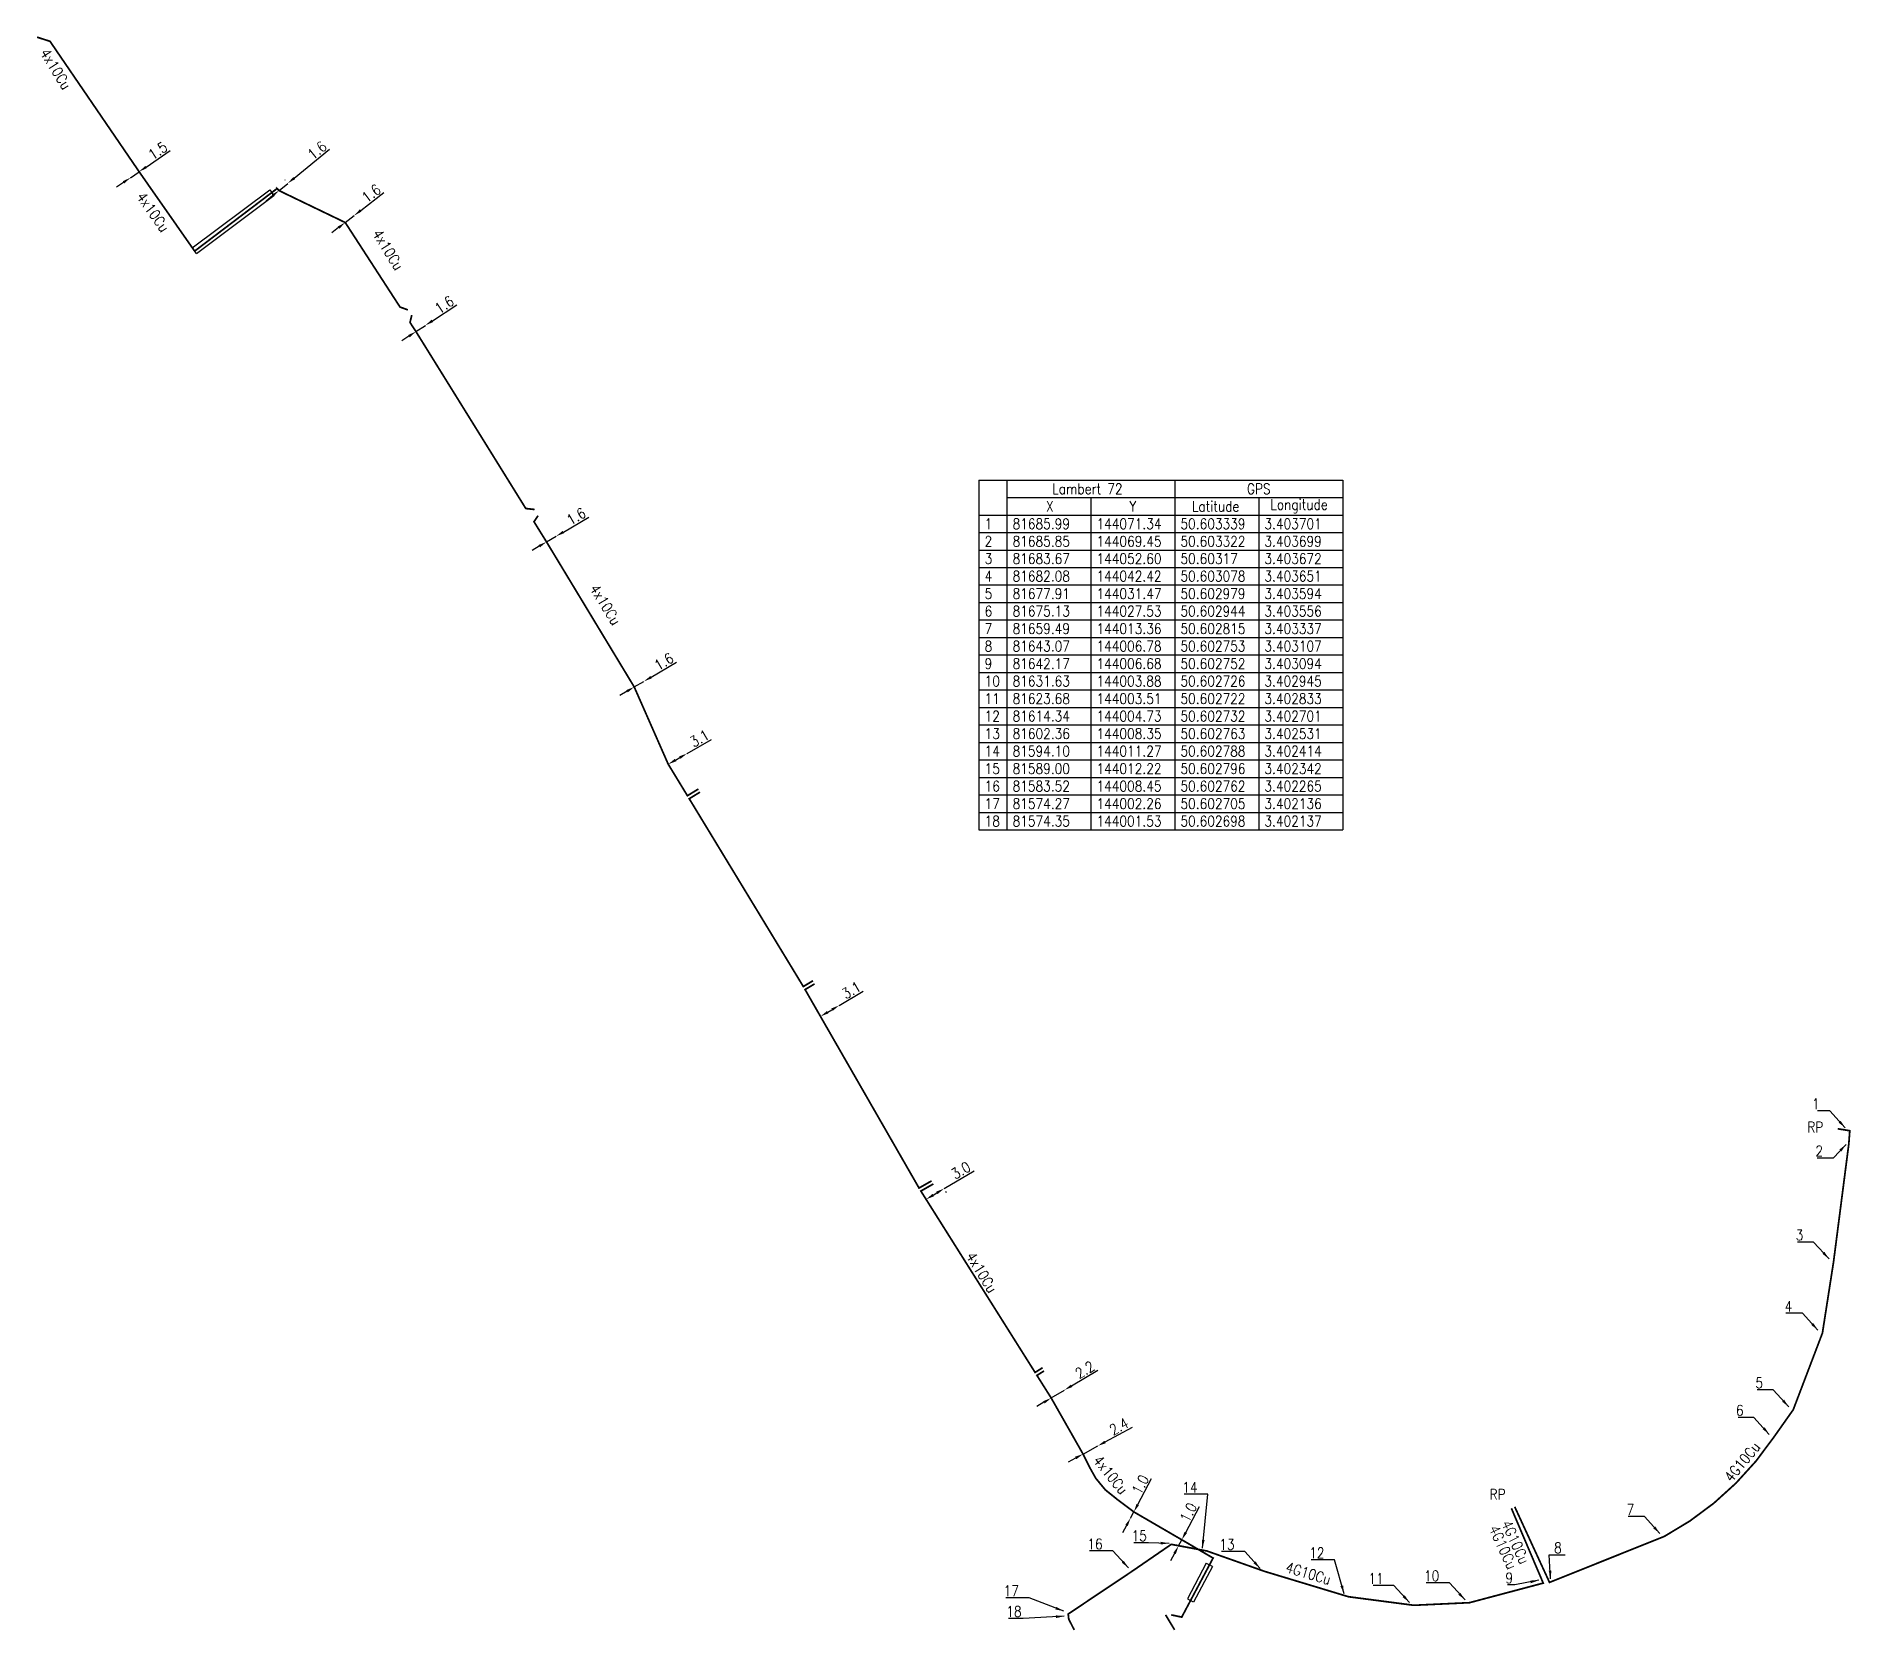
# Model space of a CAD drawing. Header units: millimetres. Extents: x 80999 to 81981, y 144000 to 144990.
# Drawn here: x 81426.8 to 81686.1, y 143999.9 to 144227.8 of the extents above; entities that cross this region are included whole.
import ezdxf
from ezdxf.enums import TextEntityAlignment as Align

# ---------------------------------------------------------------- set-up
doc = ezdxf.new("R2010")
doc.units = ezdxf.units.MM
doc.header["$PDMODE"] = 34
doc.linetypes.add('E_ST_Cu', pattern=[2000, 1000, 1000])
doc.layers.get('0').update_dxf_attribs({"linetype": 'CONTINUOUS'})
doc.layers.get('DEFPOINTS').update_dxf_attribs({"linetype": 'CONTINUOUS'})
doc.layers.add('E_100', color=3, linetype='CONTINUOUS')
doc.layers.add('E_400', color=7, linetype='CONTINUOUS')
doc.styles.get("Standard").update_dxf_attribs({"font": 'romans.shx', "width": 0.85})
doc.dimstyles.get("Standard").update_dxf_attribs({"dimtxt": 1.5, "dimasz": 1.2, "dimexe": 0.625, "dimexo": 0.625, "dimgap": 0.25, "dimtad": 1, "dimdec": 1, "dimzin": 0, "dimdsep": 46, "dimtxsty": 'Standard', "dimcen": -0.5, "dimadec": 0, "dimazin": 0, "dimtfac": 1, "dimtdec": 1, "dimtmove": 0, "dimatfit": 3, "dimfxl": 0, "dimtolj": 1, "dimtzin": 0, "dimarcsym": 0})

msp = doc.modelspace()

# ---------------------------------------------------------------- texts
at = {"layer": 'E_100', "linetype": 'Continuous', "width": 0.85}
for s, rotation, p in [('4x10Cu', 301.7327, (81429.56, 144223.09)), ('4x10Cu', 304.9551, (81443.45, 144202.67)), ('4x10Cu', 301.7327, (81477.06, 144197.27)), ('4x10Cu', 301.7327, (81508.11, 144146.55)), ('4x10Cu', 301.7327, (81561.9, 144051.1)), ('4x10Cu', 309.1156, (81580.34, 144022.16)), ('4G10Cu', 50.4301, (81670.62, 144024.02)), ('4G10Cu', 294.7004, (81636.43, 144011.81)), ('4G10Cu', 294.7004, (81638.21, 144012.54)), ('4G10Cu', 343.1927, (81608.6, 144008.07))]:
    msp.add_text(s, height=1.5, rotation=rotation, dxfattribs=at).set_placement(p, align=Align.MIDDLE)
for p in [(81679.91, 144071.09), (81634.49, 144018.62)]:
    msp.add_text('RP', height=1.5, dxfattribs=at).set_placement(p)
at = {"layer": 'E_100', "color": 7, "linetype": 'Continuous', "char_height": 1.5}
for s, insert, attachment_point in [('\\A1;1', (81681.67, 144074.43), 9), ('\\A1;2', (81682.17, 144067.69), 9), ('\\A1;3', (81679.36, 144055.68), 9), ('\\A1;4', (81677.77, 144045.5), 9), ('\\A1;5', (81673.6, 144034.55), 9), ('\\A1;6', (81670.81, 144030.62), 9), ('\\A1;14', (81592.77, 144019.63), 9), ('\\A1;7', (81655.18, 144016.44), 9), ('\\A1;15', (81585.51, 144012.69), 9), ('\\A1;16', (81579.2, 144011.53), 9), ('\\A1;13', (81598.05, 144011.44), 9), ('\\A1;12', (81610.9, 144010.25), 9), ('\\A1;8', (81643.73, 144010.98), 7), ('\\A1;17', (81567.22, 144004.82), 9), ('\\A1;11', (81619.37, 144006.59), 9), ('\\A1;10', (81627.31, 144006.96), 9), ('\\A1;9', (81637.86, 144006.67), 9), ('\\A1;18', (81567.6, 144001.88), 9)]:
    msp.add_mtext(s, dxfattribs=dict(at, insert=insert, attachment_point=attachment_point))

# ---------------------------------------------------------------- blocks, each defined once
blk = doc.blocks.new('*D41')
at = {"layer": 'DEFPOINTS', "color": 0, "linetype": 'Continuous', "transparency": 16777216}
for p in [(81590.04, 144011.99), (81590.04, 144011.99), (81590.51, 144012.87)]:
    blk.add_point(p, dxfattribs=at)
at = {"layer": 'E_100', "color": 0, "linetype": 'Continuous', "lineweight": -2, "transparency": 16777216}
for p, q in [((81591.07, 144013.93), (81593.04, 144017.63)), ((81590.04, 144011.99), (81590.51, 144012.87)), ((81589.48, 144010.93), (81588.91, 144009.87))]:
    blk.add_line(p, q, dxfattribs=at)
at = {"layer": 'E_100', "color": 0, "linetype": 'Continuous', "transparency": 16777216}
for points in [[(81589.3, 144011.02), (81589.65, 144010.83), (81590.04, 144011.99)], [(81590.9, 144014.02), (81591.25, 144013.84), (81590.51, 144012.87)]]:
    blk.add_solid(points, dxfattribs=at)
at = {"layer": 'E_100', "color": 0, "linetype": 'Continuous', "transparency": 16777216, "insert": (81591.45, 144016.78), "char_height": 1.5, "attachment_point": 5, "rotation": 62.0202}
blk.add_mtext('\\A1;1.0', dxfattribs=at)
blk = doc.blocks.new('*D42')
at = {"layer": 'DEFPOINTS', "color": 0, "linetype": 'Continuous', "transparency": 16777216}
for p in [(81583.65, 144016.86), (81583.18, 144015.97), (81583.18, 144015.97)]:
    blk.add_point(p, dxfattribs=at)
at = {"layer": 'E_100', "color": 0, "linetype": 'Continuous', "lineweight": -2, "transparency": 16777216}
for p, q in [((81584.21, 144017.92), (81586.18, 144021.62)), ((81583.18, 144015.97), (81583.65, 144016.86)), ((81582.62, 144014.91), (81582.05, 144013.85))]:
    blk.add_line(p, q, dxfattribs=at)
at = {"layer": 'E_100', "color": 0, "linetype": 'Continuous', "transparency": 16777216}
for points in [[(81584.04, 144018.01), (81584.39, 144017.82), (81583.65, 144016.86)], [(81582.44, 144015.01), (81582.79, 144014.82), (81583.18, 144015.97)]]:
    blk.add_solid(points, dxfattribs=at)
at = {"layer": 'E_100', "color": 0, "linetype": 'Continuous', "transparency": 16777216, "insert": (81584.59, 144020.76), "char_height": 1.5, "attachment_point": 5, "rotation": 62.0202}
blk.add_mtext('\\A1;1.0', dxfattribs=at)
blk = doc.blocks.new('*D43')
at = {"layer": 'DEFPOINTS', "color": 0, "linetype": 'Continuous', "transparency": 16777216}
for p in [(81576.39, 144025.13), (81578.49, 144026.28), (81578.49, 144026.28)]:
    blk.add_point(p, dxfattribs=at)
at = {"layer": 'E_100', "color": 0, "linetype": 'Continuous', "lineweight": -2, "transparency": 16777216}
for p, q in [((81579.55, 144026.86), (81583.44, 144028.98)), ((81575.33, 144024.56), (81574.28, 144023.99)), ((81576.39, 144025.13), (81578.49, 144026.28))]:
    blk.add_line(p, q, dxfattribs=at)
at = {"layer": 'E_100', "color": 0, "linetype": 'Continuous', "transparency": 16777216}
for points in [[(81575.24, 144024.74), (81575.43, 144024.38), (81576.39, 144025.13)], [(81579.45, 144027.03), (81579.64, 144026.68), (81578.49, 144026.28)]]:
    blk.add_solid(points, dxfattribs=at)
at = {"layer": 'E_100', "color": 0, "linetype": 'Continuous', "transparency": 16777216, "insert": (81581.54, 144029.08), "char_height": 1.5, "attachment_point": 5, "rotation": 28.5905}
blk.add_mtext('\\A1;2.4', dxfattribs=at)
blk = doc.blocks.new('*D44')
at = {"layer": 'DEFPOINTS', "color": 0, "linetype": 'Continuous', "transparency": 16777216}
for p in [(81571.84, 144033.14), (81573.73, 144034.27), (81573.73, 144034.27)]:
    blk.add_point(p, dxfattribs=at)
at = {"layer": 'E_100', "color": 0, "linetype": 'Continuous', "lineweight": -2, "transparency": 16777216}
for p, q in [((81574.76, 144034.88), (81578.51, 144037.12)), ((81570.81, 144032.52), (81569.78, 144031.91)), ((81571.84, 144033.14), (81573.73, 144034.27))]:
    blk.add_line(p, q, dxfattribs=at)
at = {"layer": 'E_100', "color": 0, "linetype": 'Continuous', "transparency": 16777216}
for points in [[(81574.66, 144035.05), (81574.86, 144034.71), (81573.73, 144034.27)], [(81570.71, 144032.69), (81570.91, 144032.35), (81571.84, 144033.14)]]:
    blk.add_solid(points, dxfattribs=at)
at = {"layer": 'E_100', "color": 0, "linetype": 'Continuous', "transparency": 16777216, "insert": (81576.64, 144037.17), "char_height": 1.5, "attachment_point": 5, "rotation": 30.8347}
blk.add_mtext('\\A1;2.2', dxfattribs=at)
blk = doc.blocks.new('*D45')
at = {"layer": 'DEFPOINTS', "color": 0, "linetype": 'Continuous', "transparency": 16777216}
for p in [(81553.86, 144061.69), (81556.43, 144063.22), (81556.53, 144063.07)]:
    blk.add_point(p, dxfattribs=at)
at = {"layer": 'E_100', "color": 0, "linetype": 'Continuous', "lineweight": -2, "transparency": 16777216}
for p, q in [((81556.53, 144063.07), (81560.81, 144065.62)), ((81554.18, 144061.15), (81554.27, 144060.99)), ((81554.98, 144062.15), (81555.5, 144062.45)), ((81556.75, 144062.69), (81556.85, 144062.53))]:
    blk.add_line(p, q, dxfattribs=at)
at = {"layer": 'E_100', "color": 0, "linetype": 'Continuous', "transparency": 16777216}
for points in [[(81554.88, 144062.32), (81555.08, 144061.97), (81553.95, 144061.53)], [(81555.39, 144062.63), (81555.6, 144062.28), (81556.53, 144063.07)]]:
    blk.add_solid(points, dxfattribs=at)
at = {"layer": 'E_100', "color": 0, "linetype": 'Continuous', "transparency": 16777216, "insert": (81558.93, 144065.67), "char_height": 1.5, "attachment_point": 5, "rotation": 30.8347}
blk.add_mtext('\\A1;3.0', dxfattribs=at)
blk = doc.blocks.new('*D46')
at = {"layer": 'DEFPOINTS', "color": 0, "linetype": 'Continuous', "transparency": 16777216}
for p in [(81538.86, 144087.68), (81541.53, 144089.25), (81541.53, 144089.25)]:
    blk.add_point(p, dxfattribs=at)
at = {"layer": 'E_100', "color": 0, "linetype": 'Continuous', "lineweight": -2, "transparency": 16777216}
for p, q in [((81541.53, 144089.25), (81544.98, 144091.29)), ((81539.9, 144088.29), (81540.5, 144088.64))]:
    blk.add_line(p, q, dxfattribs=at)
at = {"layer": 'E_100', "color": 0, "linetype": 'Continuous', "transparency": 16777216}
for points in [[(81539.8, 144088.46), (81540, 144088.12), (81538.86, 144087.68)], [(81540.4, 144088.82), (81540.6, 144088.47), (81541.53, 144089.25)]]:
    blk.add_solid(points, dxfattribs=at)
at = {"layer": 'E_100', "color": 0, "linetype": 'Continuous', "transparency": 16777216, "insert": (81543.27, 144091.44), "char_height": 1.5, "attachment_point": 5, "rotation": 30.5307}
blk.add_mtext('\\A1;3.1', dxfattribs=at)
blk = doc.blocks.new('*D47')
at = {"layer": 'DEFPOINTS', "color": 0, "linetype": 'Continuous', "transparency": 16777216}
for p in [(81517.1, 144123.73), (81519.8, 144125.27), (81519.8, 144125.27)]:
    blk.add_point(p, dxfattribs=at)
at = {"layer": 'E_100', "color": 0, "linetype": 'Continuous', "lineweight": -2, "transparency": 16777216}
for p, q in [((81519.8, 144125.27), (81523.28, 144127.25)), ((81518.15, 144124.33), (81518.76, 144124.67))]:
    blk.add_line(p, q, dxfattribs=at)
at = {"layer": 'E_100', "color": 0, "linetype": 'Continuous', "transparency": 16777216}
for points in [[(81518.05, 144124.5), (81518.25, 144124.15), (81517.1, 144123.73)], [(81518.66, 144124.85), (81518.85, 144124.5), (81519.8, 144125.27)]]:
    blk.add_solid(points, dxfattribs=at)
at = {"layer": 'E_100', "color": 0, "linetype": 'Continuous', "transparency": 16777216, "insert": (81521.57, 144127.42), "char_height": 1.5, "attachment_point": 5, "rotation": 29.6375}
blk.add_mtext('\\A1;3.1', dxfattribs=at)
blk = doc.blocks.new('*D48')
at = {"layer": 'DEFPOINTS', "color": 0, "linetype": 'Continuous', "transparency": 16777216}
for p in [(81512.24, 144134.77), (81513.62, 144135.57), (81513.62, 144135.57)]:
    blk.add_point(p, dxfattribs=at)
at = {"layer": 'E_100', "color": 0, "linetype": 'Continuous', "lineweight": -2, "transparency": 16777216}
for p, q in [((81514.66, 144136.18), (81518.27, 144138.3)), ((81511.21, 144134.16), (81510.17, 144133.55)), ((81512.24, 144134.77), (81513.62, 144135.57))]:
    blk.add_line(p, q, dxfattribs=at)
at = {"layer": 'E_100', "color": 0, "linetype": 'Continuous', "transparency": 16777216}
for points in [[(81514.56, 144136.35), (81514.76, 144136.01), (81513.62, 144135.57)], [(81511.11, 144134.33), (81511.31, 144133.99), (81512.24, 144134.77)]]:
    blk.add_solid(points, dxfattribs=at)
at = {"layer": 'E_100', "color": 0, "linetype": 'Continuous', "transparency": 16777216, "insert": (81516.48, 144138.41), "char_height": 1.5, "attachment_point": 5, "rotation": 30.3853}
blk.add_mtext('\\A1;1.6', dxfattribs=at)
blk = doc.blocks.new('*D49')
at = {"layer": 'DEFPOINTS', "color": 0, "linetype": 'Continuous', "transparency": 16777216}
for p in [(81499.7, 144155.51), (81501.08, 144156.32), (81501.08, 144156.32)]:
    blk.add_point(p, dxfattribs=at)
at = {"layer": 'E_100', "color": 0, "linetype": 'Continuous', "lineweight": -2, "transparency": 16777216}
for p, q in [((81502.12, 144156.92), (81505.73, 144159.04)), ((81498.67, 144154.9), (81497.63, 144154.29)), ((81499.7, 144155.51), (81501.08, 144156.32))]:
    blk.add_line(p, q, dxfattribs=at)
at = {"layer": 'E_100', "color": 0, "linetype": 'Continuous', "transparency": 16777216}
for points in [[(81502.02, 144157.1), (81502.22, 144156.75), (81501.08, 144156.32)], [(81498.57, 144155.07), (81498.77, 144154.73), (81499.7, 144155.51)]]:
    blk.add_solid(points, dxfattribs=at)
at = {"layer": 'E_100', "color": 0, "linetype": 'Continuous', "transparency": 16777216, "insert": (81503.94, 144159.15), "char_height": 1.5, "attachment_point": 5, "rotation": 30.3853}
blk.add_mtext('\\A1;1.6', dxfattribs=at)
blk = doc.blocks.new('*D51')
at = {"layer": 'DEFPOINTS', "color": 0, "linetype": 'Continuous', "transparency": 16777216}
for p in [(81481.04, 144185.57), (81482.38, 144186.45), (81482.38, 144186.45)]:
    blk.add_point(p, dxfattribs=at)
at = {"layer": 'E_100', "color": 0, "linetype": 'Continuous', "lineweight": -2, "transparency": 16777216}
for p, q in [((81483.38, 144187.1), (81486.89, 144189.39)), ((81481.04, 144185.57), (81482.38, 144186.45)), ((81480.03, 144184.92), (81479.03, 144184.26))]:
    blk.add_line(p, q, dxfattribs=at)
at = {"layer": 'E_100', "color": 0, "linetype": 'Continuous', "transparency": 16777216}
for points in [[(81479.92, 144185.08), (81480.14, 144184.75), (81481.04, 144185.57)], [(81483.27, 144187.27), (81483.49, 144186.93), (81482.38, 144186.45)]]:
    blk.add_solid(points, dxfattribs=at)
at = {"layer": 'E_100', "color": 0, "linetype": 'Continuous', "transparency": 16777216, "insert": (81485.09, 144189.41), "char_height": 1.5, "attachment_point": 5, "rotation": 33.1023}
blk.add_mtext('\\A1;1.6', dxfattribs=at)
blk = doc.blocks.new('*D52')
at = {"layer": 'DEFPOINTS', "color": 0, "linetype": 'Continuous', "transparency": 16777216}
for p in [(81470.93, 144201.16), (81472.19, 144202.14), (81472.19, 144202.14)]:
    blk.add_point(p, dxfattribs=at)
at = {"layer": 'E_100', "color": 0, "linetype": 'Continuous', "lineweight": -2, "transparency": 16777216}
for p, q in [((81473.14, 144202.88), (81476.45, 144205.45)), ((81470.93, 144201.16), (81472.19, 144202.14)), ((81469.98, 144200.43), (81469.03, 144199.69))]:
    blk.add_line(p, q, dxfattribs=at)
at = {"layer": 'E_100', "color": 0, "linetype": 'Continuous', "transparency": 16777216}
for points in [[(81469.86, 144200.59), (81470.1, 144200.27), (81470.93, 144201.16)], [(81473.02, 144203.04), (81473.26, 144202.72), (81472.19, 144202.14)]]:
    blk.add_solid(points, dxfattribs=at)
at = {"layer": 'E_100', "color": 0, "linetype": 'Continuous', "transparency": 16777216, "insert": (81474.66, 144205.32), "char_height": 1.5, "attachment_point": 5, "rotation": 37.7889}
blk.add_mtext('\\A1;1.6', dxfattribs=at)
blk = doc.blocks.new('*D53')
at = {"layer": 'DEFPOINTS', "color": 0, "linetype": 'Continuous', "transparency": 16777216}
for p in [(81462.71, 144206.76), (81462.75, 144206.71), (81461.51, 144205.7)]:
    blk.add_point(p, dxfattribs=at)
at = {"layer": 'E_100', "color": 0, "linetype": 'Continuous', "lineweight": -2, "transparency": 16777216}
for p, q in [((81463.64, 144207.52), (81468.7, 144211.66)), ((81461.12, 144206.18), (81461.08, 144206.23)), ((81461.47, 144205.75), (81462.71, 144206.76)), ((81462.36, 144207.2), (81462.32, 144207.24)), ((81460.55, 144204.99), (81459.62, 144204.23))]:
    blk.add_line(p, q, dxfattribs=at)
at = {"layer": 'E_100', "color": 0, "linetype": 'Continuous', "transparency": 16777216}
for points in [[(81463.51, 144207.67), (81463.77, 144207.36), (81462.71, 144206.76)], [(81460.42, 144205.14), (81460.67, 144204.83), (81461.47, 144205.75)]]:
    blk.add_solid(points, dxfattribs=at)
at = {"layer": 'E_100', "color": 0, "linetype": 'Continuous', "transparency": 16777216, "insert": (81466.91, 144211.49), "char_height": 1.5, "attachment_point": 5, "rotation": 39.2882}
blk.add_mtext('\\A1;1.6', dxfattribs=at)
blk = doc.blocks.new('*D54')
at = {"layer": 'DEFPOINTS', "color": 0, "linetype": 'Continuous', "transparency": 16777216}
for p in [(81440.23, 144207.57), (81440.23, 144207.57), (81441.47, 144208.42)]:
    blk.add_point(p, dxfattribs=at)
at = {"layer": 'E_100', "color": 0, "linetype": 'Continuous', "lineweight": -2, "transparency": 16777216}
for p, q in [((81442.46, 144209.09), (81445.92, 144211.45)), ((81439.23, 144206.9), (81438.24, 144206.22)), ((81440.23, 144207.57), (81441.47, 144208.42))]:
    blk.add_line(p, q, dxfattribs=at)
at = {"layer": 'E_100', "color": 0, "linetype": 'Continuous', "transparency": 16777216}
for points in [[(81442.35, 144209.26), (81442.57, 144208.93), (81441.47, 144208.42)], [(81439.12, 144207.06), (81439.35, 144206.73), (81440.23, 144207.57)]]:
    blk.add_solid(points, dxfattribs=at)
at = {"layer": 'E_100', "color": 0, "linetype": 'Continuous', "transparency": 16777216, "insert": (81444.13, 144211.43), "char_height": 1.5, "attachment_point": 5, "rotation": 34.2125}
blk.add_mtext('\\A1;1.5', dxfattribs=at)
blk = doc.blocks.new('Entete_Axe')
at = {"color": 7, "linetype": 'Continuous'}
for p, q in [((0, 0), (52, 0)), ((0, 0), (0, -5)), ((4, 0), (4, -5)), ((28, 0), (28, -5)), ((52, 0), (52, -5)), ((4, -2.5), (52, -2.5)), ((16, -2.5), (16, -5)), ((40, -2.5), (40, -5)), ((0, -5), (52, -5))]:
    blk.add_line(p, q, dxfattribs=at)
at = {"color": 7, "linetype": 'Continuous', "char_height": 1.5}
for s, insert, width, attachment_point in [('\\pi6.475;Lambert 72', (4, -0.5), 24, 1), ('\\pi10.3;GPS', (28, -0.5), 24, 1), ('\\pi5.075;X', (4.5, -3.75), 11, 4), ('\\pi5.0143;Y', (16.5, -3.75), 11, 4), ('\\pi1.9482;Latitude', (28.5, -3.75), 11, 4), ('\\pi1.1589;Longitude', (40.5, -3.75), 11, 4)]:
    blk.add_mtext(s, dxfattribs=dict(at, insert=insert, width=width, attachment_point=attachment_point))
blk = doc.blocks.new('Ligne_Axe')
at = {"color": 7, "linetype": 'Continuous'}
for p, q in [((0, 0), (52, 0)), ((0, 0), (0, -2.5)), ((4, 0), (4, -2.5)), ((16, 0), (16, -2.5)), ((28, 0), (28, -2.5)), ((40, 0), (40, -2.5)), ((52, 0), (52, -2.5)), ((0, -2.5), (52, -2.5))]:
    blk.add_line(p, q, dxfattribs=at)
at = {"color": 7, "linetype": 'Continuous', "width": 0.85}
for tag, p in [('PT', (0.81, -1.25)), ('INSLX', (4.81, -1.25)), ('INSLY', (16.81, -1.25)), ('INSGX', (28.81, -1.25)), ('INSGY', (40.81, -1.25))]:
    blk.add_attdef(tag, text='', height=1.5, dxfattribs=at).set_placement(p, align=Align.MIDDLE_LEFT)

# ---------------------------------------------------------------- dimensions: what is measured, and where the dimension line sits
at = {"layer": 'E_100', "linetype": 'Continuous'}
for base, p1, p2, angle, picture, middle in [((81440.23, 144207.57), (81441.47, 144208.42), (81440.23, 144207.57), 34.2125, '*D54', (81444.69, 144210.61)), ((81462.71, 144206.76), (81461.51, 144205.7), (81462.75, 144206.71), 219.2882, '*D53', (81467.55, 144210.71)), ((81472.19, 144202.14), (81470.93, 144201.16), (81472.19, 144202.14), 217.7889, '*D52', (81475.27, 144204.53)), ((81482.38, 144186.45), (81481.04, 144185.57), (81482.38, 144186.45), 213.1023, '*D51', (81485.64, 144188.57)), ((81501.08, 144156.32), (81499.7, 144155.51), (81501.08, 144156.32), 210.3853, '*D49', (81504.44, 144158.29)), ((81513.62, 144135.57), (81512.24, 144134.77), (81513.62, 144135.57), 210.3853, '*D48', (81516.98, 144137.54)), ((81519.8, 144125.27), (81517.1, 144123.73), (81519.8, 144125.27), 209.6375, '*D47', (81522.06, 144126.55)), ((81541.53, 144089.25), (81538.86, 144087.68), (81541.53, 144089.25), 210.5307, '*D46', (81543.78, 144090.58)), ((81556.53, 144063.07), (81553.86, 144061.69), (81556.43, 144063.22), 210.8347, '*D45', (81559.45, 144064.81)), ((81573.73, 144034.27), (81571.84, 144033.14), (81573.73, 144034.27), 210.8347, '*D44', (81577.15, 144036.31)), ((81578.49, 144026.28), (81576.39, 144025.13), (81578.49, 144026.28), 208.5905, '*D43', (81582.02, 144028.2)), ((81583.18, 144015.97), (81583.65, 144016.86), (81583.18, 144015.97), 62.0202, '*D42', (81585.48, 144020.3)), ((81590.04, 144011.99), (81590.51, 144012.87), (81590.04, 144011.99), 62.0202, '*D41', (81592.34, 144016.31))]:
    dim = msp.add_linear_dim(base=base, p1=p1, p2=p2, angle=angle, dimstyle='Standard', dxfattribs=at)
    dim.commit()
    dim.dimension.update_dxf_attribs({"geometry": picture, "text_midpoint": middle, "dimtype": 160})

# ---------------------------------------------------------------- linework, layer by layer
at = {"layer": 'E_100', "linetype": 'E_ST_Cu', "flags": 128}
for points in [[(81426.89, 144227.65, 0.25, 0.25, 0), (81428.73, 144227.06, 0.25, 0.25, 0), (81441.47, 144208.42, 0.25, 0.25, 0), (81449.35, 144197.15, 0, 0, 0)], [(81479.88, 144188.67, 0.25, 0.25, 0), (81478.76, 144189.08, 0.25, 0.25, 0), (81470.93, 144201.16, 0.25, 0.25, 0), (81461.51, 144205.7, 0.25, 0.25, 0), (81461.18, 144206.01, 0.25, 0.25, 0), (81461.18, 144206.01, 0.25, 0.25, 0), (81449.4, 144197.07, 0, 0, 0)], [(81480.44, 144187.92, 0.25, 0.25, 0), (81480.19, 144186.87, 0.25, 0.25, 0), (81481.04, 144185.57, 0.25, 0.25, 0), (81496.74, 144160.28, 0.25, 0.25, 0), (81497.99, 144160.14, 0, 0, 0)], [(81517.1, 144123.73, 0.25, 0.25, 0), (81512.24, 144134.77, 0.25, 0.25, 0), (81499.7, 144155.51, 0.25, 0.25, 0), (81497.91, 144158.39, 0.25, 0.25, 0), (81498.49, 144159.26, 0, 0, 0)], [(81521.42, 144120.19, 0.25, 0.25, 0), (81519.84, 144119.23, 0.25, 0.25, 0), (81517.1, 144123.73, 0, 0, 0)], [(81537.79, 144092.78, 0.25, 0.25, 0), (81536.41, 144091.95, 0.25, 0.25, 0), (81520.1, 144118.8, 0.25, 0.25, 0), (81521.64, 144119.74, 0, 0, 0)], [(81538.02, 144092.33, 0.25, 0.25, 0), (81536.66, 144091.52, 0.25, 0.25, 0), (81538.86, 144087.68, 0.25, 0.25, 0), (81552.95, 144063.15, 0.25, 0.25, 0), (81554.74, 144064.17, 0, 0, 0)], [(81555, 144063.74, 0.25, 0.25, 0), (81553.21, 144062.72, 0.25, 0.25, 0), (81553.86, 144061.69, 0.25, 0.25, 0), (81569.54, 144036.79, 0.25, 0.25, 0), (81570.61, 144037.47, 0, 0, 0)], [(81570.81, 144037, 0.25, 0.25, 0), (81569.8, 144036.37, 0.25, 0.25, 0), (81571.84, 144033.14, 0.25, 0.25, 0), (81576.39, 144025.13, 0.25, 0.25, 0), (81577.45, 144023.02, 0.25, 0.25, 0), (81578.22, 144021.65, 0.25, 0.25, 0), (81579.58, 144020.01, 0.25, 0.25, 0), (81581.27, 144018.65, 0.25, 0.25, 0), (81583.65, 144016.86, 0.25, 0.25, 0), (81590.51, 144012.87, 0.25, 0.25, 0), (81594.98, 144010.26, 0.25, 0.25, 0), (81590.5, 144001.82, 0.25, 0.25, 0), (81588.99, 144002.14, 0, 0, 0)]]:
    msp.add_lwpolyline(points, format="xyseb", dxfattribs=at)
at = {"layer": 'E_100', "linetype": 'E_ST_Cu', "const_width": 0.25, "flags": 128}
for points in [[(81537.4, 144092.55), (81536.41, 144091.95)], [(81637.62, 144017.37), (81642.17, 144006.68), (81642.17, 144006.68), (81631.63, 144003.88), (81623.68, 144003.51), (81614.34, 144004.73), (81602.36, 144008.35), (81594.1, 144011.27), (81589, 144012.22), (81583.52, 144008.45), (81574.27, 144002.26), (81574.35, 144001.53), (81575.13, 144000)], [(81589.48, 144000), (81588.19, 144002.14)]]:
    msp.add_lwpolyline(points, dxfattribs=at)
msp.add_lwpolyline([(81638.1, 144017.58), (81643.07, 144006.78), (81659.49, 144013.36), (81659.49, 144013.36, 0.121568), (81675.13, 144027.53), (81675.13, 144027.53), (81677.91, 144031.47), (81682.08, 144042.42), (81683.67, 144052.6), (81685.85, 144069.45), (81685.99, 144071.34), (81684.27, 144071.62)], format="xyb", dxfattribs=at)
at = {"layer": 'E_400', "color": 7}
for p, q in [((81449.05, 144197.55), (81460.13, 144205.84)), ((81449.65, 144196.74), (81460.73, 144205.04)), ((81460.13, 144205.84), (81460.43, 144205.44)), ((81460.73, 144205.04), (81460.43, 144205.44)), ((81449.05, 144197.55), (81449.35, 144197.15)), ((81449.65, 144196.74), (81449.35, 144197.15)), ((81594.01, 144009.51), (81591.31, 144004.42)), ((81594.9, 144009.04), (81592.2, 144003.95)), ((81594.01, 144009.51), (81594.46, 144009.27)), ((81594.9, 144009.04), (81594.46, 144009.27)), ((81591.31, 144004.42), (81591.75, 144004.19)), ((81592.2, 144003.95), (81591.75, 144004.19))]:
    msp.add_line(p, q, dxfattribs=at)

# ---------------------------------------------------------------- block references
at = {"layer": 'E_100', "color": 7}
msp.add_blockref('Entete_Axe', (81561.51, 144164.35), dxfattribs=at)
for p, values in [((81561.51, 144159.35), {'PT': '1', 'INSLX': '81685.99', 'INSLY': '144071.34', 'INSGX': '50.603339', 'INSGY': '3.403701'}), ((81561.51, 144156.85), {'PT': '2', 'INSLX': '81685.85', 'INSLY': '144069.45', 'INSGX': '50.603322', 'INSGY': '3.403699'}), ((81561.51, 144154.35), {'PT': '3', 'INSLX': '81683.67', 'INSLY': '144052.60', 'INSGX': '50.60317', 'INSGY': '3.403672'}), ((81561.51, 144151.85), {'PT': '4', 'INSLX': '81682.08', 'INSLY': '144042.42', 'INSGX': '50.603078', 'INSGY': '3.403651'}), ((81561.51, 144149.35), {'PT': '5', 'INSLX': '81677.91', 'INSLY': '144031.47', 'INSGX': '50.602979', 'INSGY': '3.403594'}), ((81561.51, 144146.85), {'PT': '6', 'INSLX': '81675.13', 'INSLY': '144027.53', 'INSGX': '50.602944', 'INSGY': '3.403556'}), ((81561.51, 144144.35), {'PT': '7', 'INSLX': '81659.49', 'INSLY': '144013.36', 'INSGX': '50.602815', 'INSGY': '3.403337'}), ((81561.51, 144141.85), {'PT': '8', 'INSLX': '81643.07', 'INSLY': '144006.78', 'INSGX': '50.602753', 'INSGY': '3.403107'}), ((81561.51, 144139.35), {'PT': '9', 'INSLX': '81642.17', 'INSLY': '144006.68', 'INSGX': '50.602752', 'INSGY': '3.403094'}), ((81561.51, 144136.85), {'PT': '10', 'INSLX': '81631.63', 'INSLY': '144003.88', 'INSGX': '50.602726', 'INSGY': '3.402945'}), ((81561.51, 144134.35), {'PT': '11', 'INSLX': '81623.68', 'INSLY': '144003.51', 'INSGX': '50.602722', 'INSGY': '3.402833'}), ((81561.51, 144131.85), {'PT': '12', 'INSLX': '81614.34', 'INSLY': '144004.73', 'INSGX': '50.602732', 'INSGY': '3.402701'}), ((81561.51, 144129.35), {'PT': '13', 'INSLX': '81602.36', 'INSLY': '144008.35', 'INSGX': '50.602763', 'INSGY': '3.402531'}), ((81561.51, 144126.85), {'PT': '14', 'INSLX': '81594.10', 'INSLY': '144011.27', 'INSGX': '50.602788', 'INSGY': '3.402414'}), ((81561.51, 144124.35), {'PT': '15', 'INSLX': '81589.00', 'INSLY': '144012.22', 'INSGX': '50.602796', 'INSGY': '3.402342'}), ((81561.51, 144121.85), {'PT': '16', 'INSLX': '81583.52', 'INSLY': '144008.45', 'INSGX': '50.602762', 'INSGY': '3.402265'}), ((81561.51, 144119.35), {'PT': '17', 'INSLX': '81574.27', 'INSLY': '144002.26', 'INSGX': '50.602705', 'INSGY': '3.402136'}), ((81561.51, 144116.85), {'PT': '18', 'INSLX': '81574.35', 'INSLY': '144001.53', 'INSGX': '50.602698', 'INSGY': '3.402137'})]:
    msp.add_blockref('Ligne_Axe', p, dxfattribs=at).add_auto_attribs(values)

msp.set_redraw_order([(e.dxf.handle, doc.entitydb.next_handle()) for e in msp.query("TEXT MTEXT ATTDEF DIMENSION ARC_DIMENSION")])  # texts and dimensions are drawn at this point

# ---------------------------------------------------------------- leaders
at = {"layer": 'E_100', "color": 7, "linetype": 'Continuous', "annotation_type": 0, "has_hookline": 1}
for points, hookline_direction, text_width in [([(81685.35, 144071.75), (81683.12, 144074.18), (81681.92, 144074.18)], 1, 0.304), ([(81685.46, 144069.38), (81683.62, 144067.44), (81682.42, 144067.44)], 1, 0.85), ([(81683.03, 144053.01), (81680.81, 144055.43), (81679.61, 144055.43)], 1, 0.85), ([(81681.44, 144042.83), (81679.22, 144045.25), (81678.02, 144045.25)], 1, 0.911), ([(81677.27, 144031.87), (81675.05, 144034.3), (81673.85, 144034.3)], 1, 0.85), ([(81674.49, 144027.94), (81672.26, 144030.37), (81671.06, 144030.37)], 1, 0.789), ([(81593.46, 144011.67), (81594.22, 144019.38), (81593.02, 144019.38)], 1, 1.94), ([(81658.85, 144013.76), (81656.63, 144016.19), (81655.43, 144016.19)], 1, 0.85), ([(81588.68, 144012.36), (81585.76, 144012.44)], 1, 1.88), ([(81582.88, 144008.86), (81580.65, 144011.28), (81579.45, 144011.28)], 1, 1.88), ([(81601.72, 144008.76), (81599.5, 144011.19), (81598.3, 144011.19)], 1, 1.88), ([(81613.7, 144005.14), (81612.35, 144010), (81611.15, 144010)], 1, 1.88), ([(81643.23, 144007.27), (81643, 144010.73), (81644.2, 144010.73)], 0, 0.85), ([(81623.04, 144003.92), (81620.82, 144006.34), (81619.62, 144006.34)], 1, 1.52), ([(81630.99, 144004.28), (81628.76, 144006.71), (81627.56, 144006.71)], 1, 1.88), ([(81641.53, 144007.08), (81638.11, 144006.42)], 1, 0.789), ([(81573.63, 144002.67), (81568.67, 144004.57), (81567.47, 144004.57)], 1, 1.88), ([(81573.71, 144001.94), (81567.85, 144001.63)], 1, 1.88)]:
    msp.add_leader(points, dimstyle='Standard', dxfattribs=dict(at, hookline_direction=hookline_direction, text_width=text_width))

doc.saveas('drawing.dxf')
